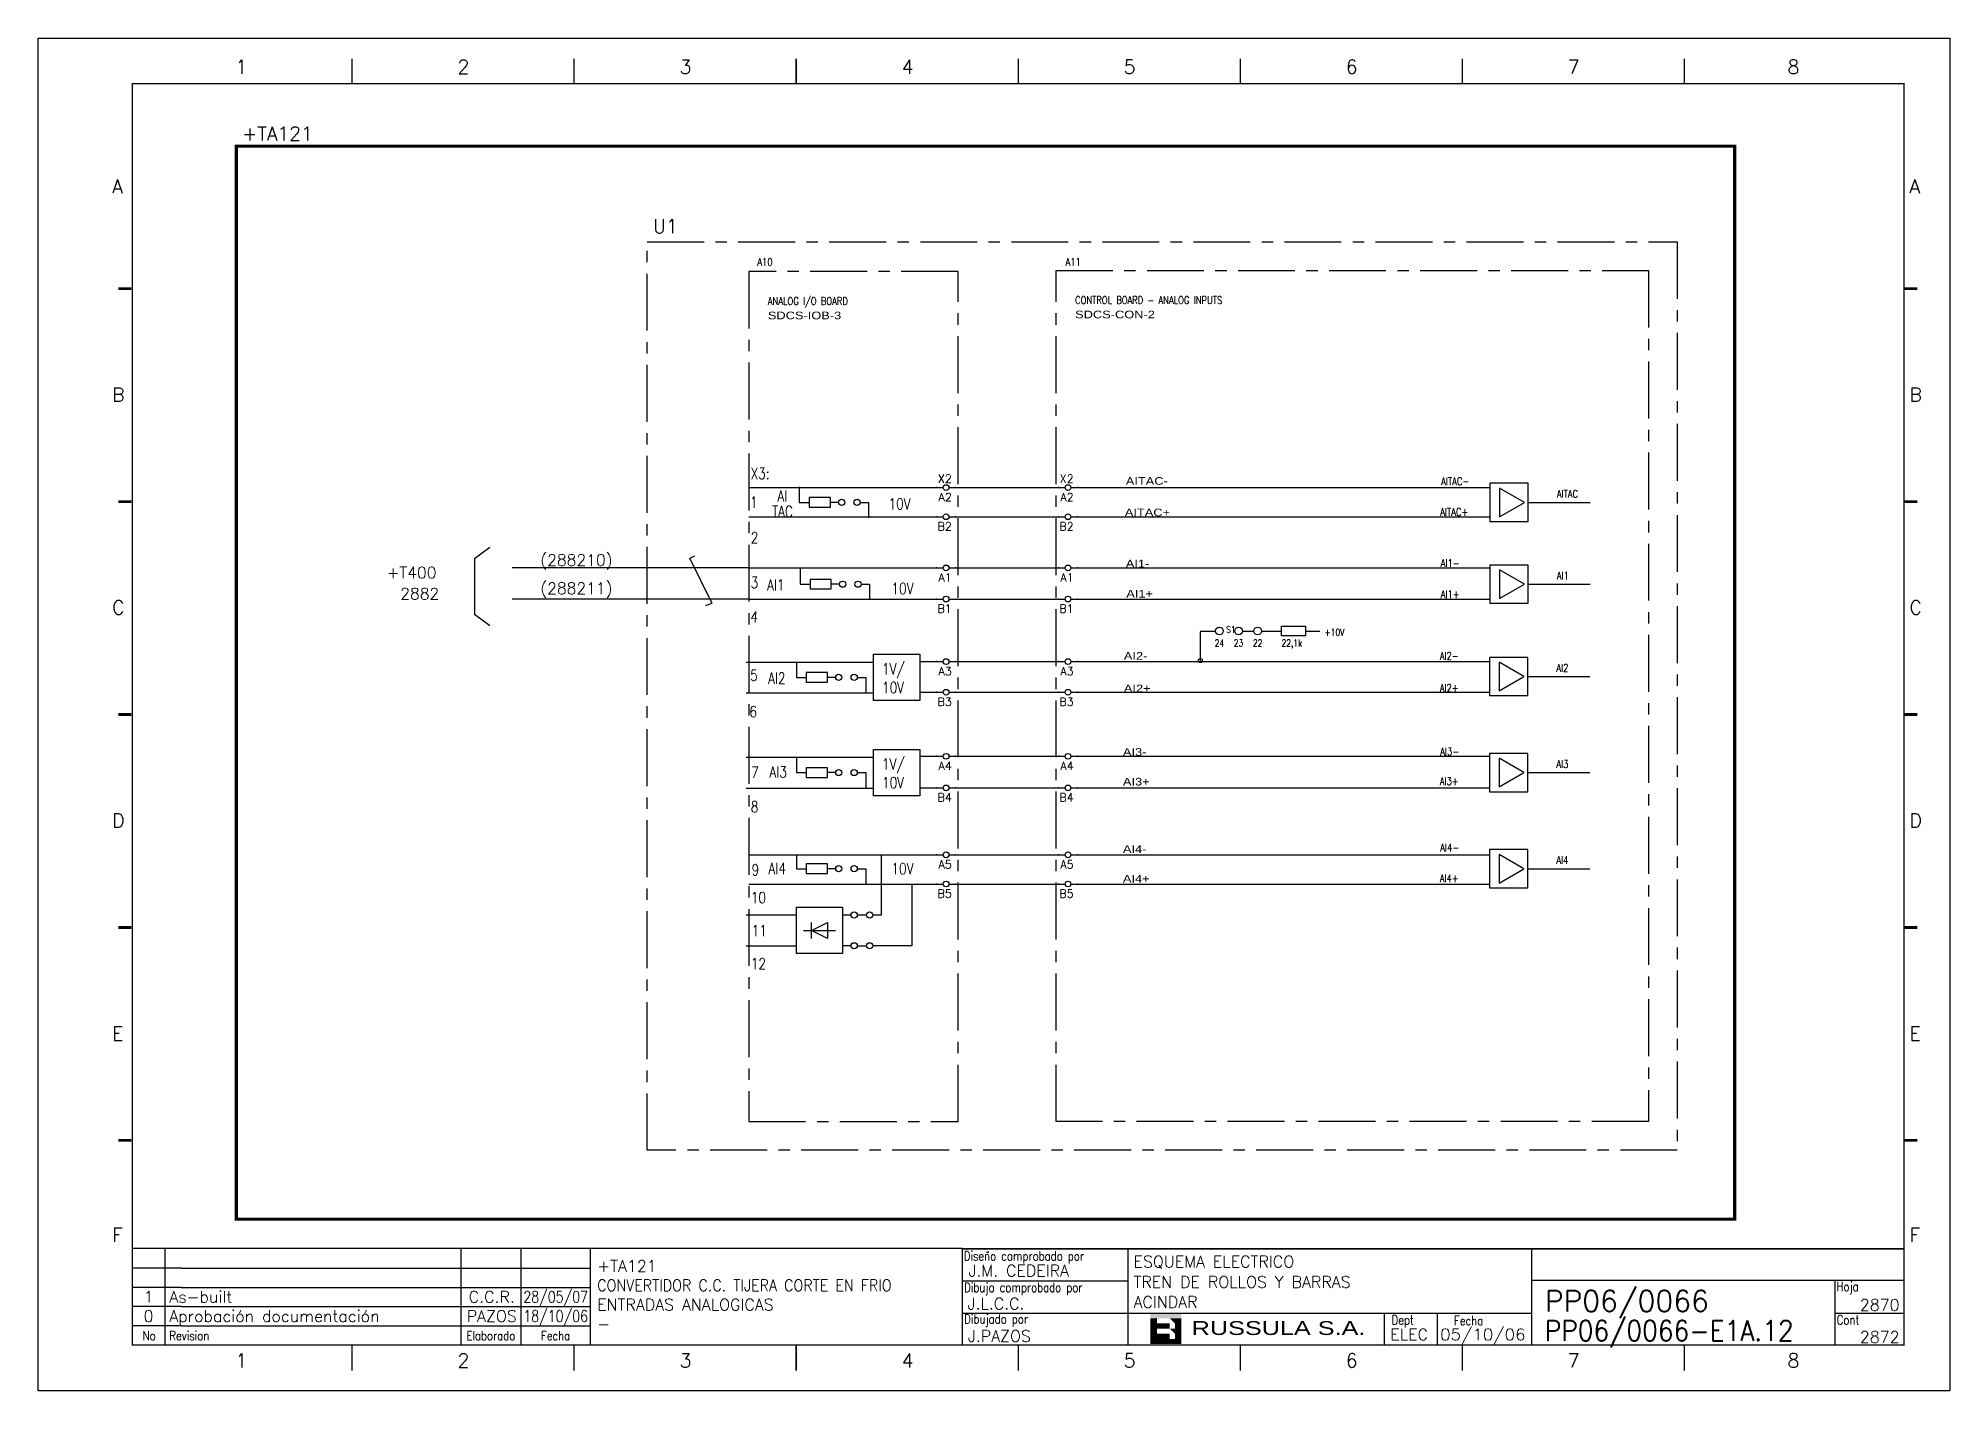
# Model space of a CAD drawing. Extents: x 3 to 423, y -4757 to 292.
# Drawn here: x 2.6 to 422.6, y -2975.2 to -2678.2 of the extents above; entities that cross this region are included whole.
import ezdxf
from ezdxf.enums import TextEntityAlignment as Align

# ---------------------------------------------------------------- set-up
doc = ezdxf.new("R2010")
doc.units = 0
doc.header["$LTSCALE"] = 10
doc.header["$MEASUREMENT"] = 0
doc.linetypes.add('CENTER', pattern=[2, 1.25, -0.25, 0.25, -0.25])
doc.linetypes.add('DASHDOT', pattern=[1, 0.5, -0.25, 0, -0.25])
doc.layers.get('0').update_dxf_attribs({"linetype": 'CONTINUOUS'})
for name, color, linetype in [('1', 7, 'CONTINUOUS'), ('10', 5, 'CONTINUOUS'), ('2', 7, 'CONTINUOUS'), ('25', 3, 'CONTINUOUS'), ('25PK', 4, 'CENTER'), ('35', 2, 'CONTINUOUS'), ('8', 1, 'CONTINUOUS'), ('9', 6, 'CONTINUOUS'), ('DIBUJO', 7, 'CONTINUOUS'), ('NODE', 7, 'CONTINUOUS')]:
    doc.layers.add(name, color=color, linetype=linetype)
doc.styles.add('ABBSTYLE', font='ROMANS.SHX', dxfattribs={"width": 0.8})
doc.styles.add('HELV', font='HELVBLD.SHX', dxfattribs={"width": 1.2})
doc.styles.add('HELVETICA', font='HELV.SHX')
doc.styles.add('LABEL', font='SIMPLEX', dxfattribs={"width": 0.8, "height": 4})
doc.styles.add('ROMANS', font='romans')
doc.styles.get("Standard").update_dxf_attribs({"font": 'simplex'})

msp = doc.modelspace()

# ---------------------------------------------------------------- texts
at = {"layer": '2', "color": 6}
for s, height, p in [('+TA121', 3.024, (47.41, -2700.69)), ('U1', 3.024, (137.71, -2721.03)), ('(288210)', 2.5, (112.95, -2794.09)), ('+T400', 2.5, (79.21, -2796.83)), ('(288211)', 2.5, (112.95, -2800.29))]:
    msp.add_text(s, height=height, dxfattribs=at).set_placement(p)
at = {"layer": '2', "color": 1}
msp.add_text('2882', height=2.5, dxfattribs=at).set_placement((82.17, -2801.47))
at = {"layer": '25'}
for s, height, style, width, p in [('A10', 1.68, 'ABBSTYLE', 0.8, (160.64, -2728.2)), ('A11', 1.68, 'ABBSTYLE', 0.8, (228.36, -2728.2)), ('ANALOG I/O BOARD', 1.68, 'ABBSTYLE', 0.8, (162.95, -2736.81)), ('SDCS-IOB-3', 1.68, 'HELV', 1.2, (162.95, -2739.96)), ('SDCS-CON-2', 1.68, 'HELV', 1.2, (230.46, -2739.75)), ('CONTROL BOARD - ANALOG INPUTS', 1.68, 'ABBSTYLE', 0.8, (230.46, -2736.6)), ('AITAC-', 1.68, 'HELV', 1.2, (241.59, -2776.3)), ('AITAC-', 1.68, 'ABBSTYLE', 0.8, (310.89, -2776.4)), ('1', 2.44, 'ROMANS', 0.8, (159.04, -2781.35)), ('10V', 2.439, 'ROMANS', 0.8, (189.47, -2781.72)), ('AITAC', 1.68, 'ABBSTYLE', 0.8, (336.3, -2779.13)), ('AITAC+', 1.68, 'HELV', 1.2, (241.38, -2783.22)), ('AITAC+', 1.68, 'ABBSTYLE', 0.8, (310.68, -2783.12)), ('2', 2.44, 'ROMANS', 0.8, (159.2, -2789.12)), ('AI1-', 1.68, 'HELV', 1.2, (241.59, -2794.46)), ('AI1-', 1.68, 'ABBSTYLE', 0.8, (310.79, -2794.35)), ('3', 2.44, 'ROMANS', 0.8, (159.15, -2798.99)), ('AI1', 1.68, 'ABBSTYLE', 0.8, (336.3, -2797.08)), ('10V', 2.439, 'ROMANS', 0.8, (190.1, -2800.3)), ('AI1+', 1.68, 'HELV', 1.2, (241.7, -2801.07)), ('AI1+', 1.68, 'ABBSTYLE', 0.8, (310.79, -2801.18)), ('S1', 1.512, 'ABBSTYLE', 0.8, (263.64, -2808.84)), ('+10V', 1.512, 'ABBSTYLE', 0.8, (285.27, -2809.47)), ('AI2-', 1.68, 'HELV', 1.2, (241.17, -2814.72)), ('24', 1.512, 'ABBSTYLE', 0.8, (261.12, -2811.78)), ('23', 1.512, 'ABBSTYLE', 0.8, (265.32, -2811.78)), ('22', 1.512, 'ABBSTYLE', 0.8, (269.52, -2811.78)), ('22,1k', 1.512, 'ABBSTYLE', 0.8, (275.82, -2811.78)), ('AI2-', 1.68, 'ABBSTYLE', 0.8, (310.58, -2814.72)), ('5', 2.44, 'ROMANS', 0.8, (159.05, -2819.36)), ('1V/', 2.439, 'ROMANS', 0.8, (188.02, -2817.94)), ('AI2', 1.68, 'ABBSTYLE', 0.8, (336.2, -2817.35)), ('10V', 2.439, 'ROMANS', 0.8, (188.02, -2822.04)), ('AI2+', 1.68, 'HELV', 1.2, (241.17, -2821.86)), ('AI2+', 1.68, 'ABBSTYLE', 0.8, (310.58, -2821.76)), ('6', 2.44, 'ROMANS', 0.8, (158.89, -2827.34)), ('AI3-', 1.68, 'HELV', 1.2, (240.96, -2835.83)), ('AI3-', 1.68, 'ABBSTYLE', 0.8, (310.68, -2835.72)), ('1V/', 2.439, 'ROMANS', 0.8, (188.02, -2838.83)), ('AI3', 1.68, 'ABBSTYLE', 0.8, (336.2, -2838.45)), ('10V', 2.439, 'ROMANS', 0.8, (188.02, -2842.94)), ('AI3+', 1.68, 'HELV', 1.2, (240.96, -2842.34)), ('AI3+', 1.68, 'ABBSTYLE', 0.8, (310.58, -2842.23)), ('8', 2.44, 'ROMANS', 0.8, (159.21, -2848.23)), ('AI4-', 1.68, 'HELV', 1.2, (240.96, -2857.14)), ('AI4-', 1.68, 'ABBSTYLE', 0.8, (310.68, -2856.83)), ('9', 2.44, 'ROMANS', 0.8, (159.37, -2862.09)), ('10V', 2.439, 'ROMANS', 0.8, (190.1, -2861.83)), ('AI4', 1.68, 'ABBSTYLE', 0.8, (336.2, -2859.56)), ('AI4+', 1.68, 'HELV', 1.2, (240.96, -2863.65)), ('AI4+', 1.68, 'ABBSTYLE', 0.8, (310.58, -2863.55)), ('10', 2.439, 'ROMANS', 0.8, (159.21, -2868.18)), ('11', 2.439, 'ROMANS', 0.8, (159.37, -2875.43)), ('12', 2.439, 'ROMANS', 0.8, (159.21, -2882.67))]:
    msp.add_text(s, height=height, dxfattribs=dict(at, style=style, width=width)).set_placement(p)
at = {"layer": '25', "style": 'ROMANS', "width": 0.8}
msp.add_text('X3:', height=2.439, dxfattribs=at).set_placement((163.33, -2775.05), align=Align.RIGHT)
for s, p in [('AI', (166.15, -2779.99)), ('TAC', (166.15, -2783.37)), ('AI1', (164.69, -2799.52)), ('AI2', (164.9, -2819.99)), ('AI3', (165.22, -2840.57)), ('AI4', (165.01, -2861.78))]:
    msp.add_text(s, height=2.439, dxfattribs=at).set_placement(p, align=Align.CENTER)
for s, rotation, p in [('4', 356.9335, (159.06, -2806.49)), ('7', 356.8202, (159.18, -2840.63))]:
    msp.add_text(s, height=2.44, rotation=rotation, dxfattribs=at).set_placement(p)

# ---------------------------------------------------------------- blocks, each defined once
blk = doc.blocks.new('NOD', base_point=(237.5, 170))
at = {"layer": 'NODE'}
blk.add_point((237.5, 170), dxfattribs=at)
blk = doc.blocks.new('$$PLR12C')
for p, q in [((-2.5, 0), (-0.75, 0)), ((0.75, 0), (2.5, 0))]:
    blk.add_line(p, q)
at = {"layer": '2'}
blk.add_circle((0, 0), 0.75, dxfattribs=at)
for p in [(-2.5, 0), (2.5, 0)]:
    blk.add_blockref('NOD', p, dxfattribs=at)
at = {"layer": '8'}
blk.add_attdef('*A', text='', height=2.15, dxfattribs=at).set_placement((1.5, -3.575), align=Align.RIGHT)
at = {"layer": '9'}
blk.add_attdef('ID', text='', height=2.15, dxfattribs=at).set_placement((1.5, 1.25), align=Align.RIGHT)
blk = doc.blocks.new('AMP')
at = {"layer": '35'}
for p, q in [((0, 5), (0, -5)), ((10, 5), (0, 5)), ((10, -5), (10, 5)), ((0, -5), (10, -5))]:
    blk.add_line(p, q, dxfattribs=at)
blk.add_lwpolyline([(7.5, -3.75), (7.5, 3.75), (1, 0)], close=True, dxfattribs=at)
blk = doc.blocks.new('newcajec')
at = {"layer": '1'}
for p, q in [((179.4, 20.85), (0.13, 20.85)), ((7, 20.85), (7, 0)), ((71, 20.85), (71, 0)), ((84, 20.85), (84, 0.09)), ((99, 20.85), (99, 0)), ((215.2, 20.8), (215.2, 0)), ((10.6, 16.64), (0, 16.64)), ((10.6, 16.64), (99, 16.64)), ((184.64, 20.18), (184.81, 20.01)), ((184.81, 20.01), (185.18, 20.25)), ((10.6, 12.48), (0, 12.48)), ((10.6, 12.48), (99, 12.48)), ((179.4, 13.87), (215.2, 13.87)), ((368, 14.06), (368, 0)), ((10.6, 8.32), (0, 8.32)), ((10.6, 8.32), (99, 8.32)), ((10.6, 4.16), (0, 4.16)), ((10.6, 4.16), (99, 4.16)), ((179.4, 6.93), (267.63, 6.93)), ((267.63, 6.93), (302.5, 6.93)), ((270.63, 6.91), (270.63, 0)), ((282.07, 6.93), (282.07, 0)), ((368, 6.93), (383, 6.93))]:
    blk.add_line(p, q, dxfattribs=at)
for points in [[(47.5, 272.5, 0.3, 0.3, 0), (47.5, 277.91, 0.3, 0.3, 0)], [(95.5, 272.5, 0.3, 0.3, 0), (95.5, 277.91, 0.3, 0.3, 0)], [(143.5, 272.5, 0.3, 0.3, 0), (143.5, 277.91, 0.3, 0.3, 0)], [(191.5, 272.5, 0.3, 0.3, 0), (191.5, 277.91, 0.3, 0.3, 0)], [(239.5, 272.5, 0.3, 0.3, 0), (239.5, 277.91, 0.3, 0.3, 0)], [(287.5, 272.5, 0.3, 0.3, 0), (287.5, 277.91, 0.3, 0.3, 0)], [(335.5, 272.5, 0.3, 0.3, 0), (335.5, 277.91, 0.3, 0.3, 0)], [(-2.99, 228.23, 0.6, 0.6, 0), (-0.18, 228.23, 0.6, 0.6, 0)], [(383.01, 228.23, 0.6, 0.6, 0), (385.82, 228.23, 0.6, 0.6, 0)], [(-2.99, 182.23, 0.6, 0.6, 0), (-0.18, 182.23, 0.6, 0.6, 0)], [(383.01, 182.23, 0.6, 0.6, 0), (385.82, 182.23, 0.6, 0.6, 0)], [(-2.99, 136.23, 0.6, 0.6, 0), (-0.18, 136.23, 0.6, 0.6, 0)], [(383.01, 136.23, 0.6, 0.6, 0), (385.82, 136.23, 0.6, 0.6, 0)], [(-2.99, 90.23, 0.6, 0.6, 0), (-0.18, 90.23, 0.6, 0.6, 0)], [(383.01, 90.23, 0.6, 0.6, 0), (385.82, 90.23, 0.6, 0.6, 0)], [(-2.99, 44.23, 0.6, 0.6, 0), (-0.18, 44.23, 0.6, 0.6, 0)], [(383.01, 44.23, 0.6, 0.6, 0), (385.82, 44.23, 0.6, 0.6, 0)], [(383, 20.8, 0.3, 0.3, 0), (179.4, 20.8, 0.3, 0.3, 0), (179.4, 0, 0.3, 0.3, 0)], [(302.5, 20.8, 0.3, 0.3, 0), (302.5, 0, 0.3, 0.3, 0)], [(302.5, 14, 0.3, 0.3, 0), (383, 14, 0.3, 0.3, 0)], [(47.5, -5.5, 0.3, 0.3, 0), (47.5, -0.09, 0.3, 0.3, 0)], [(95.5, -5.5, 0.3, 0.3, 0), (95.5, -0.09, 0.3, 0.3, 0)], [(143.5, -5.5, 0.3, 0.3, 0), (143.5, -0.09, 0.3, 0.3, 0)], [(191.5, -5.5, 0.3, 0.3, 0), (191.5, -0.09, 0.3, 0.3, 0)], [(239.5, -5.5, 0.3, 0.3, 0), (239.5, -0.09, 0.3, 0.3, 0)], [(287.5, -5.5, 0.3, 0.3, 0), (287.5, -0.09, 0.3, 0.3, 0)], [(335.5, -5.5, 0.3, 0.3, 0), (335.5, -0.09, 0.3, 0.3, 0)]]:
    blk.add_lwpolyline(points, format="xyseb", dxfattribs=at)
at = {"layer": '1', "const_width": 0.3}
blk.add_lwpolyline([(0, 0), (0, 272.5), (383, 272.5), (383, 0)], close=True, dxfattribs=at)
at = {"layer": '2', "color": 14}
for p, q in [((221.42, 4.69), (221.42, 5.81)), ((221.42, 2.47), (221.42, 3.58))]:
    blk.add_line(p, q, dxfattribs=at)
for points in [[(220.05, 5.81), (220.05, 6.92), (226.74, 5.81), (226.74, 6.92)], [(221.42, 2.47), (220.05, 2.47), (221.42, 5.81), (220.05, 5.81)], [(221.42, 4.69), (224.25, 4.69), (221.42, 3.58), (224.25, 3.58)], [(224.25, 5.81), (225.37, 5.81), (225.37, 4.69)], [(225.37, 5.81), (226.74, 5.81), (225.37, 1.35), (226.74, 1.35)], [(224.25, 0.24), (224.25, 2.47), (220.05, 0.24), (220.05, 2.47)], [(224.25, 3.58), (225.37, 3.58), (225.37, 2.47)], [(226.74, 1.35), (226.74, 0.24), (224.25, 1.35), (224.25, 0.24)]]:
    blk.add_solid(points, dxfattribs=at)
at = {"layer": '1', "style": 'ROMANS'}
for s, p in [('1', (22.29, 274.68)), ('2', (70.29, 274.68)), ('3', (118.29, 274.68)), ('4', (166.29, 274.68)), ('5', (214.29, 274.68)), ('6', (262.29, 274.68)), ('7', (310.29, 274.68)), ('8', (357.79, 274.68)), ('A', (-4.37, 248.84)), ('A', (384.13, 248.84)), ('B', (-4.37, 203.84)), ('B', (384.13, 203.84)), ('C', (-4.37, 157.84)), ('C', (384.13, 157.84)), ('D', (-4.37, 111.84)), ('D', (384.13, 111.84)), ('E', (-4.37, 65.84)), ('E', (384.13, 65.84)), ('F', (-4.37, 22.34)), ('F', (384.13, 22.34)), ('1', (22.29, -4.82)), ('2', (70.29, -4.82)), ('3', (118.29, -4.82)), ('4', (166.29, -4.82)), ('5', (214.29, -4.82)), ('6', (262.29, -4.82)), ('7', (310.29, -4.82)), ('8', (357.79, -4.82))]:
    blk.add_text(s, height=3, dxfattribs=at).set_placement(p)
at = {"layer": '1', "style": 'LABEL', "width": 0.8}
for s, p in [('Diseno comprobado por', (179.73, 18.27)), ('Dibujo comprobado por', (179.81, 11.47)), ('Hoja', (368.38, 11.66)), ('Dibujado por', (179.83, 4.64)), ('Fecha', (285.71, 4.3)), ('Cont', (368.43, 4.46)), ('No', (2.23, 1.05)), ('Revision', (8, 1.05))]:
    blk.add_text(s, height=2, dxfattribs=at).set_placement(p)
for s, p in [('Dept', (274.61, 4.44)), ('Elaborado', (77.5, 1.05)), ('Fecha', (91.5, 1.05))]:
    blk.add_text(s, height=2, dxfattribs=at).set_placement(p, align=Align.CENTER)
at = {"layer": '10', "style": 'ROMANS'}
for tag, p in [('REV41', (3.5, 18.74)), ('REV43', (77.7, 18.74)), ('REV31', (3.5, 14.58)), ('REV33', (77.7, 14.58)), ('REV21', (3.5, 10.42)), ('REV23', (77.7, 10.42)), ('REV11', (3.5, 6.27)), ('REV13', (77.7, 6.27))]:
    blk.add_attdef(tag, text='', height=2.5, dxfattribs=at).set_placement(p, align=Align.MIDDLE)
for tag, p, height in [('REV42', (8, 17.49), 2.5), ('SHEETNAME1', (100.5, 15.83), 2.5), ('DESIGNCHECK', (180.74, 14.83), 2.5), ('DOCUMENTTYPE', (216.43, 16.8), 2.5), ('NOTA', (305.32, 15.8), 3), ('REV32', (8, 13.33), 2.5), ('SHEETNAME2', (100.5, 11.67), 2.5), ('OBJECT', (216.43, 12.4), 2.5), ('REV22', (8, 9.17), 2.5), ('SHEETNAME3', (100.5, 7.51), 2.5), ('DRAWINGCHECK', (180.53, 7.71), 2.5), ('CUSTOMER', (216.43, 8.08), 2.5), ('ORDER', (305.32, 7.3), 4.5), ('REV12', (8, 5.01), 2.5), ('SHEETNAME4', (100.5, 3.35), 2.5), ('DOCUMENT_ID', (305.32, 0.93), 4.4), ('USER', (180.63, 0.71), 2.5), ('DEPARTMENT', (271.93, 1.05), 2.5)]:
    blk.add_attdef(tag, p, '', height=height, dxfattribs=at)
for tag, width, p, p2 in [('REV44', 1.221199, (84.53, 17.49), (98.48, 17.49)), ('REV34', 1.221199, (84.53, 13.33), (98.48, 13.33)), ('REV24', 1.221199, (84.53, 9.17), (98.48, 9.17)), ('REV14', 1.221199, (84.53, 5.01), (98.48, 5.01)), ('CREATED2', 7.039915, (282.71, 1.05), (301.14, 1.05))]:
    blk.add_attdef(tag, text='', height=2.5, dxfattribs=dict(at, width=width)).set_placement(p, p2, align=Align.FIT)
for tag, p in [('SHEET', (382, 7.43)), ('NEXTSHEET', (382, 0.5))]:
    blk.add_attdef(tag, text='', height=2.5, dxfattribs=at).set_placement(p, align=Align.RIGHT)
at = {"layer": 'DIBUJO', "color": 14, "style": 'HELVETICA', "width": 1.3}
blk.add_text('RUSSULA S.A.', height=3, dxfattribs=at).set_placement((229, 2.19))

# ---------------------------------------------------------------- linework, layer by layer
for p, q in [((101.89, -2790.04), (98.5, -2792.57)), ((98.5, -2792.57), (98.5, -2804.79)), ((145.79, -2792.39), (146.93, -2791.92)), ((150.73, -2802.36), (145.79, -2792.39)), ((158.75, -2794.56), (106.77, -2794.56)), ((158.75, -2801.39), (106.77, -2801.39)), ((101.89, -2807.31), (98.5, -2804.79)), ((150.54, -2802.4), (149.21, -2802.9))]:
    msp.add_line(p, q)
at = {"layer": '2', "color": 4, "linetype": 'CENTER'}
for p, q in [((158.75, -2729.46), (158.75, -2916.15)), ((204.74, -2729.46), (158.75, -2729.46)), ((204.74, -2916.15), (204.74, -2729.46)), ((158.75, -2916.15), (204.74, -2916.15))]:
    msp.add_line(p, q, dxfattribs=at)
at = {"layer": '2', "color": 3}
for p, q in [((158.75, -2776.92), (201.06, -2776.92)), ((158.75, -2783.33), (200.43, -2783.33)), ((158.75, -2794.56), (200.75, -2794.56)), ((158.75, -2801.39), (200.64, -2801.39)), ((196.34, -2815.14), (200.54, -2815.14)), ((196.34, -2821.86), (201.06, -2821.86)), ((196.34, -2835.93), (200.22, -2835.93)), ((196.34, -2842.86), (201.06, -2842.86)), ((158.75, -2857.56), (200.54, -2857.56)), ((169.25, -2857.56), (169.25, -2860.61)), ((187.83, -2857.56), (187.83, -2870.79)), ((158.75, -2863.97), (200.96, -2863.97))]:
    msp.add_line(p, q, dxfattribs=at)
at = {"layer": '2', "color": 7}
for p, q in [((204.21, -2776.92), (226.79, -2776.92)), ((230.15, -2776.92), (321.6, -2776.92)), ((204.21, -2783.33), (226.79, -2783.33)), ((230.88, -2783.33), (321.6, -2783.33)), ((204.21, -2794.56), (226.79, -2794.56)), ((230.46, -2794.56), (321.6, -2794.56)), ((204.21, -2801.39), (226.79, -2801.39)), ((230.15, -2801.39), (321.71, -2801.39)), ((204.21, -2815.14), (226.79, -2815.14)), ((230.25, -2815.14), (321.5, -2815.14)), ((204.21, -2821.86), (226.79, -2821.86)), ((230.57, -2821.86), (321.5, -2821.86)), ((204.21, -2835.93), (226.79, -2835.93)), ((229.83, -2835.93), (321.5, -2835.93)), ((204.21, -2842.86), (226.79, -2842.86)), ((229.62, -2842.86), (321.5, -2842.86)), ((204.21, -2857.56), (226.79, -2857.56)), ((229.83, -2857.56), (321.5, -2857.56)), ((204.21, -2863.97), (226.79, -2863.97)), ((230.57, -2863.97), (321.5, -2863.97))]:
    msp.add_line(p, q, dxfattribs=at)
at = {"layer": '2', "color": 3, "linetype": 'DASHDOT'}
msp.add_lwpolyline([(46.15, -2701.95, 0.706, 0.706, 0), (375.36, -2701.95, 0.706, 0.706, 0), (375.36, -2937.57, 0.706, 0.706, 0), (46.15, -2937.57, 0.706, 0.706, 0), (46.15, -2701.95, 0.706, 0.706, 0)], format="xyseb", dxfattribs=at)
at = {"layer": '25'}
for p, q in [((169.84, -2776.78), (169.84, -2780.17)), ((169.84, -2780.17), (171.96, -2780.17)), ((176.68, -2779.11), (172.02, -2779.11)), ((172.02, -2779.11), (172.02, -2781.23)), ((176.68, -2781.23), (176.68, -2779.11)), ((178.48, -2780.17), (176.68, -2780.17)), ((183.22, -2780.17), (185.08, -2780.17)), ((185.08, -2780.17), (185.08, -2783.55)), ((172.02, -2781.23), (176.68, -2781.23)), ((170.05, -2794.74), (170.05, -2798.13)), ((176.89, -2797.07), (172.23, -2797.07)), ((172.23, -2797.07), (172.23, -2799.18)), ((176.89, -2799.18), (176.89, -2797.07)), ((170.05, -2798.13), (172.17, -2798.13)), ((172.23, -2799.18), (176.89, -2799.18)), ((178.69, -2798.13), (176.89, -2798.13)), ((183.43, -2798.13), (185.29, -2798.13)), ((185.29, -2798.13), (185.29, -2801.51)), ((186.15, -2813.52), (196.31, -2813.52)), ((186.15, -2823.68), (186.15, -2813.52)), ((196.31, -2813.52), (196.31, -2823.68)), ((158.21, -2815.22), (186.15, -2815.22)), ((169.21, -2815.22), (169.21, -2818.6)), ((176.05, -2817.54), (171.39, -2817.54)), ((171.39, -2817.54), (171.39, -2819.66)), ((176.05, -2819.66), (176.05, -2817.54)), ((158.21, -2821.99), (186.15, -2821.99)), ((169.21, -2818.6), (171.33, -2818.6)), ((171.39, -2819.66), (176.05, -2819.66)), ((177.85, -2818.6), (176.05, -2818.6)), ((182.59, -2818.6), (184.45, -2818.6)), ((184.45, -2818.6), (184.45, -2821.99)), ((196.31, -2823.68), (186.15, -2823.68)), ((186.15, -2834.42), (196.31, -2834.42)), ((186.15, -2844.58), (186.15, -2834.42)), ((196.31, -2834.42), (196.31, -2844.58)), ((158.21, -2836.11), (186.15, -2836.11)), ((169.21, -2836.11), (169.21, -2839.5)), ((176.05, -2838.44), (171.39, -2838.44)), ((171.39, -2838.44), (171.39, -2840.56)), ((176.05, -2840.56), (176.05, -2838.44)), ((158.21, -2842.89), (186.15, -2842.89)), ((169.21, -2839.5), (171.33, -2839.5)), ((171.39, -2840.56), (176.05, -2840.56)), ((177.85, -2839.5), (176.05, -2839.5)), ((182.59, -2839.5), (184.45, -2839.5)), ((184.45, -2839.5), (184.45, -2842.89)), ((196.31, -2844.58), (186.15, -2844.58)), ((176.05, -2859.55), (171.39, -2859.55)), ((176.05, -2861.67), (176.05, -2859.55)), ((171.39, -2861.67), (176.05, -2861.67)), ((177.85, -2860.61), (176.05, -2860.61)), ((182.59, -2860.61), (184.45, -2860.61)), ((184.45, -2860.61), (184.45, -2863.99)), ((194.61, -2863.99), (194.61, -2877.54)), ((158.21, -2870.77), (169.21, -2870.77)), ((169.21, -2879.24), (169.21, -2869.07)), ((169.21, -2869.07), (179.37, -2869.07)), ((172.53, -2874.16), (176.06, -2872.39)), ((172.53, -2875.92), (172.53, -2872.39)), ((176.06, -2872.39), (176.06, -2875.92)), ((179.37, -2869.07), (179.37, -2879.24)), ((179.37, -2870.77), (181.24, -2870.77)), ((182.62, -2870.77), (184.62, -2870.77)), ((185.98, -2870.77), (187.84, -2870.77)), ((170.76, -2874.16), (177.82, -2874.16)), ((176.06, -2875.92), (172.53, -2874.16)), ((158.21, -2877.54), (169.21, -2877.54)), ((179.37, -2879.24), (169.21, -2879.24)), ((181.24, -2877.54), (179.37, -2877.54)), ((182.62, -2877.54), (184.62, -2877.54)), ((194.61, -2877.54), (185.98, -2877.54))]:
    msp.add_line(p, q, dxfattribs=at)
at = {"layer": '25', "color": 3}
for p, q in [((171.39, -2859.55), (171.39, -2861.67)), ((169.21, -2860.61), (171.33, -2860.61))]:
    msp.add_line(p, q, dxfattribs=at)
at = {"layer": '25'}
for centre in [(179.16, -2780.17), (182.54, -2780.17), (179.37, -2798.13), (182.75, -2798.13), (178.53, -2818.6), (181.91, -2818.6), (178.53, -2839.5), (181.91, -2839.5), (178.53, -2860.61), (181.91, -2860.61), (181.91, -2870.77), (185.3, -2870.77), (181.91, -2877.54), (185.3, -2877.54)]:
    msp.add_circle(centre, 0.677, dxfattribs=at)
at = {"layer": '25PK'}
for p, q in [((136.45, -2722.95), (362.76, -2722.95)), ((136.45, -2922.45), (136.45, -2722.95)), ((362.76, -2722.95), (362.76, -2922.45)), ((226.26, -2916.15), (226.26, -2729.25)), ((226.26, -2729.25), (356.46, -2729.25)), ((356.46, -2729.25), (356.46, -2916.15)), ((356.46, -2916.15), (226.26, -2916.15)), ((362.76, -2922.45), (136.45, -2922.45))]:
    msp.add_line(p, q, dxfattribs=at)
at = {"layer": '35', "color": 7}
for p, q in [((330, -2780.18), (343.65, -2780.18)), ((330, -2798.13), (343.65, -2798.13)), ((257.97, -2808.42), (261.28, -2808.42)), ((257.97, -2808.63), (257.97, -2814.93)), ((267.21, -2808.42), (269.71, -2808.42)), ((271.42, -2808.42), (275.83, -2808.42)), ((275.82, -2807.37), (281.07, -2807.37)), ((275.82, -2809.47), (275.82, -2807.37)), ((281.07, -2809.47), (275.82, -2809.47)), ((281.07, -2807.37), (281.07, -2809.47)), ((281.07, -2808.42), (284.22, -2808.42)), ((329.9, -2818.4), (343.55, -2818.4)), ((329.9, -2839.5), (343.55, -2839.5)), ((329.9, -2860.61), (343.55, -2860.61))]:
    msp.add_line(p, q, dxfattribs=at)
for centre, radius in [((262.17, -2808.42), 0.84), ((266.37, -2808.42), 0.84), ((270.57, -2808.42), 0.84), ((257.97, -2814.93), 0.42)]:
    msp.add_circle(centre, radius, dxfattribs=at)
at = {"layer": 'DIBUJO'}
msp.add_lwpolyline([(2.63, -2678.25), (422.63, -2678.25), (422.63, -2975.25), (2.63, -2975.25), (2.63, -2678.25)], dxfattribs=at)

# ---------------------------------------------------------------- block references
at = {"layer": '2', "color": 7}
ref = msp.add_blockref('newcajec', (23.31, -2965.23), dxfattribs=dict(at, xscale=1.016442892079965, yscale=1.016442892079965, zscale=1.016442892079965))
ref.add_attrib('REV24', '28/05/07', dxfattribs={"layer": '10', "height": 2.541, "style": 'ROMANS', "width": 0.728168}).set_placement((109.23, -2955.9), (123.41, -2955.9), align=Align.FIT)
ref.add_attrib('SHEETNAME3', 'ENTRADAS ANALOGICAS', (125.46, -2957.6), dxfattribs={"layer": '10', "height": 2.5411, "style": 'ROMANS'})
ref.add_attrib('SHEETNAME2', 'CONVERTIDOR C.C. TIJERA CORTE EN FRIO', (125.46, -2953.37), dxfattribs={"layer": '10', "height": 2.5411, "style": 'ROMANS', "width": 0.9})
ref.add_attrib('SHEETNAME1', '+TA121', (125.46, -2949.14), dxfattribs={"layer": '10', "height": 2.541, "style": 'ROMANS'})
ref.add_attrib('USER', 'J.PAZOS', (206.91, -2964.51), dxfattribs={"layer": '10', "height": 2.541, "style": 'ROMANS'})
ref.add_attrib('DRAWINGCHECK', 'J.L.C.C.', (206.81, -2957.39), dxfattribs={"layer": '10', "height": 2.541, "style": 'ROMANS'})
ref.add_attrib('DESIGNCHECK', 'J.M. CEDEIRA', (207.02, -2950.15), dxfattribs={"layer": '10', "height": 2.5411, "style": 'ROMANS'})
ref.add_attrib('REV22', 'As-built', (31.44, -2955.9), dxfattribs={"layer": '10', "height": 2.541, "style": 'ROMANS'})
ref.add_attrib('REV12', 'Aprobación documentación', (31.44, -2960.13), dxfattribs={"layer": '10', "height": 2.5411, "style": 'ROMANS'})
ref.add_attrib('REV21', '1', dxfattribs={"layer": '10', "height": 2.54, "style": 'ROMANS'}).set_placement((26.87, -2954.63), align=Align.MIDDLE)
ref.add_attrib('REV11', '0', dxfattribs={"layer": '10', "height": 2.54, "style": 'ROMANS'}).set_placement((26.87, -2958.86), align=Align.MIDDLE)
ref.add_attrib('SHEETNAME4', '-', (125.46, -2961.83), dxfattribs={"layer": '10', "height": 2.54, "style": 'ROMANS'})
ref.add_attrib('REV14', '18/10/06', dxfattribs={"layer": '10', "height": 2.541, "style": 'ROMANS', "width": 0.728168}).set_placement((109.23, -2960.13), (123.41, -2960.13), align=Align.FIT)
ref.add_attrib('REV23', 'C.C.R.', dxfattribs={"layer": '10', "height": 2.541, "style": 'ROMANS'}).set_placement((102.29, -2954.63), align=Align.MIDDLE)
ref.add_attrib('REV13', 'PAZOS', dxfattribs={"layer": '10', "height": 2.541, "style": 'ROMANS'}).set_placement((102.29, -2958.86), align=Align.MIDDLE)
ref.add_attrib('DOCUMENT_ID', 'PP06/0066-E1A.12', (333.65, -2964.28), dxfattribs={"layer": '10', "height": 4.4723, "style": 'ROMANS', "width": 0.9})
ref.add_attrib('ORDER', 'PP06/0066', (333.65, -2957.81), dxfattribs={"layer": '10', "height": 4.574, "style": 'ROMANS'})
ref.add_attrib('CUSTOMER', 'ACINDAR', (243.3, -2957.01), dxfattribs={"layer": '10', "height": 2.541, "style": 'ROMANS'})
ref.add_attrib('OBJECT', 'TREN DE ROLLOS Y BARRAS', (243.3, -2952.62), dxfattribs={"layer": '10', "height": 2.5411, "style": 'ROMANS'})
ref.add_attrib('DOCUMENTTYPE', 'ESQUEMA ELECTRICO', (243.3, -2948.15), dxfattribs={"layer": '10', "height": 2.5411, "style": 'ROMANS'})
ref.add_attrib('CREATED2', '05/10/06', dxfattribs={"layer": '10', "height": 2.541, "style": 'ROMANS', "width": 0.961976}).set_placement((310.67, -2964.17), (329.41, -2964.17), align=Align.FIT)
ref.add_attrib('DEPARTMENT', 'ELEC', (299.71, -2964.17), dxfattribs={"layer": '10', "height": 2.541, "style": 'ROMANS'})
ref.add_attrib('NEXTSHEET', '2872', dxfattribs={"layer": '10', "height": 2.541, "style": 'ROMANS'}).set_placement((411.59, -2964.72), align=Align.RIGHT)
ref.add_attrib('SHEET', '2870', dxfattribs={"layer": '10', "height": 2.541, "style": 'ROMANS'}).set_placement((411.59, -2957.67), align=Align.RIGHT)
at = {"layer": '2', "color": 7, "xscale": 0.8400000000000318, "yscale": 0.8400000000000318, "zscale": 0.8400000000000318}
for p, values in [((202.11, -2776.92), {'ID': 'X2', '*A': 'A2'}), ((228.89, -2776.92), {'ID': 'X2', '*A': 'A2'}), ((202.11, -2783.33), {'*A': 'B2'}), ((228.89, -2783.33), {'*A': 'B2'}), ((202.11, -2794.56), {'*A': 'A1'}), ((228.89, -2794.56), {'*A': 'A1'}), ((202.11, -2801.39), {'*A': 'B1'}), ((228.89, -2801.39), {'*A': 'B1'}), ((202.11, -2815.14), {'*A': 'A3'}), ((228.89, -2815.14), {'*A': 'A3'}), ((202.11, -2821.86), {'*A': 'B3'}), ((228.89, -2821.86), {'*A': 'B3'}), ((202.11, -2835.93), {'*A': 'A4'}), ((228.89, -2835.93), {'*A': 'A4'}), ((202.11, -2842.86), {'*A': 'B4'}), ((228.89, -2842.86), {'*A': 'B4'}), ((202.11, -2857.56), {'*A': 'A5'}), ((228.89, -2857.56), {'*A': 'A5'}), ((202.11, -2863.97), {'*A': 'B5'}), ((228.89, -2863.97), {'*A': 'B5'})]:
    msp.add_blockref('$$PLR12C', p, dxfattribs=at).add_auto_attribs(values)
at = {"layer": '35', "color": 7, "xscale": 0.8400000000000318, "yscale": 0.8400000000000318, "zscale": 0.8400000000000318, "rotation": 180}
for p in [(330, -2780.18), (330, -2798.13), (329.9, -2818.4), (329.9, -2839.5), (329.9, -2860.61)]:
    msp.add_blockref('AMP', p, dxfattribs=at)

msp.set_redraw_order([(e.dxf.handle, doc.entitydb.next_handle()) for e in msp.query("TEXT MTEXT ATTDEF DIMENSION ARC_DIMENSION")])  # texts and dimensions are drawn at this point

doc.saveas('drawing.dxf')
